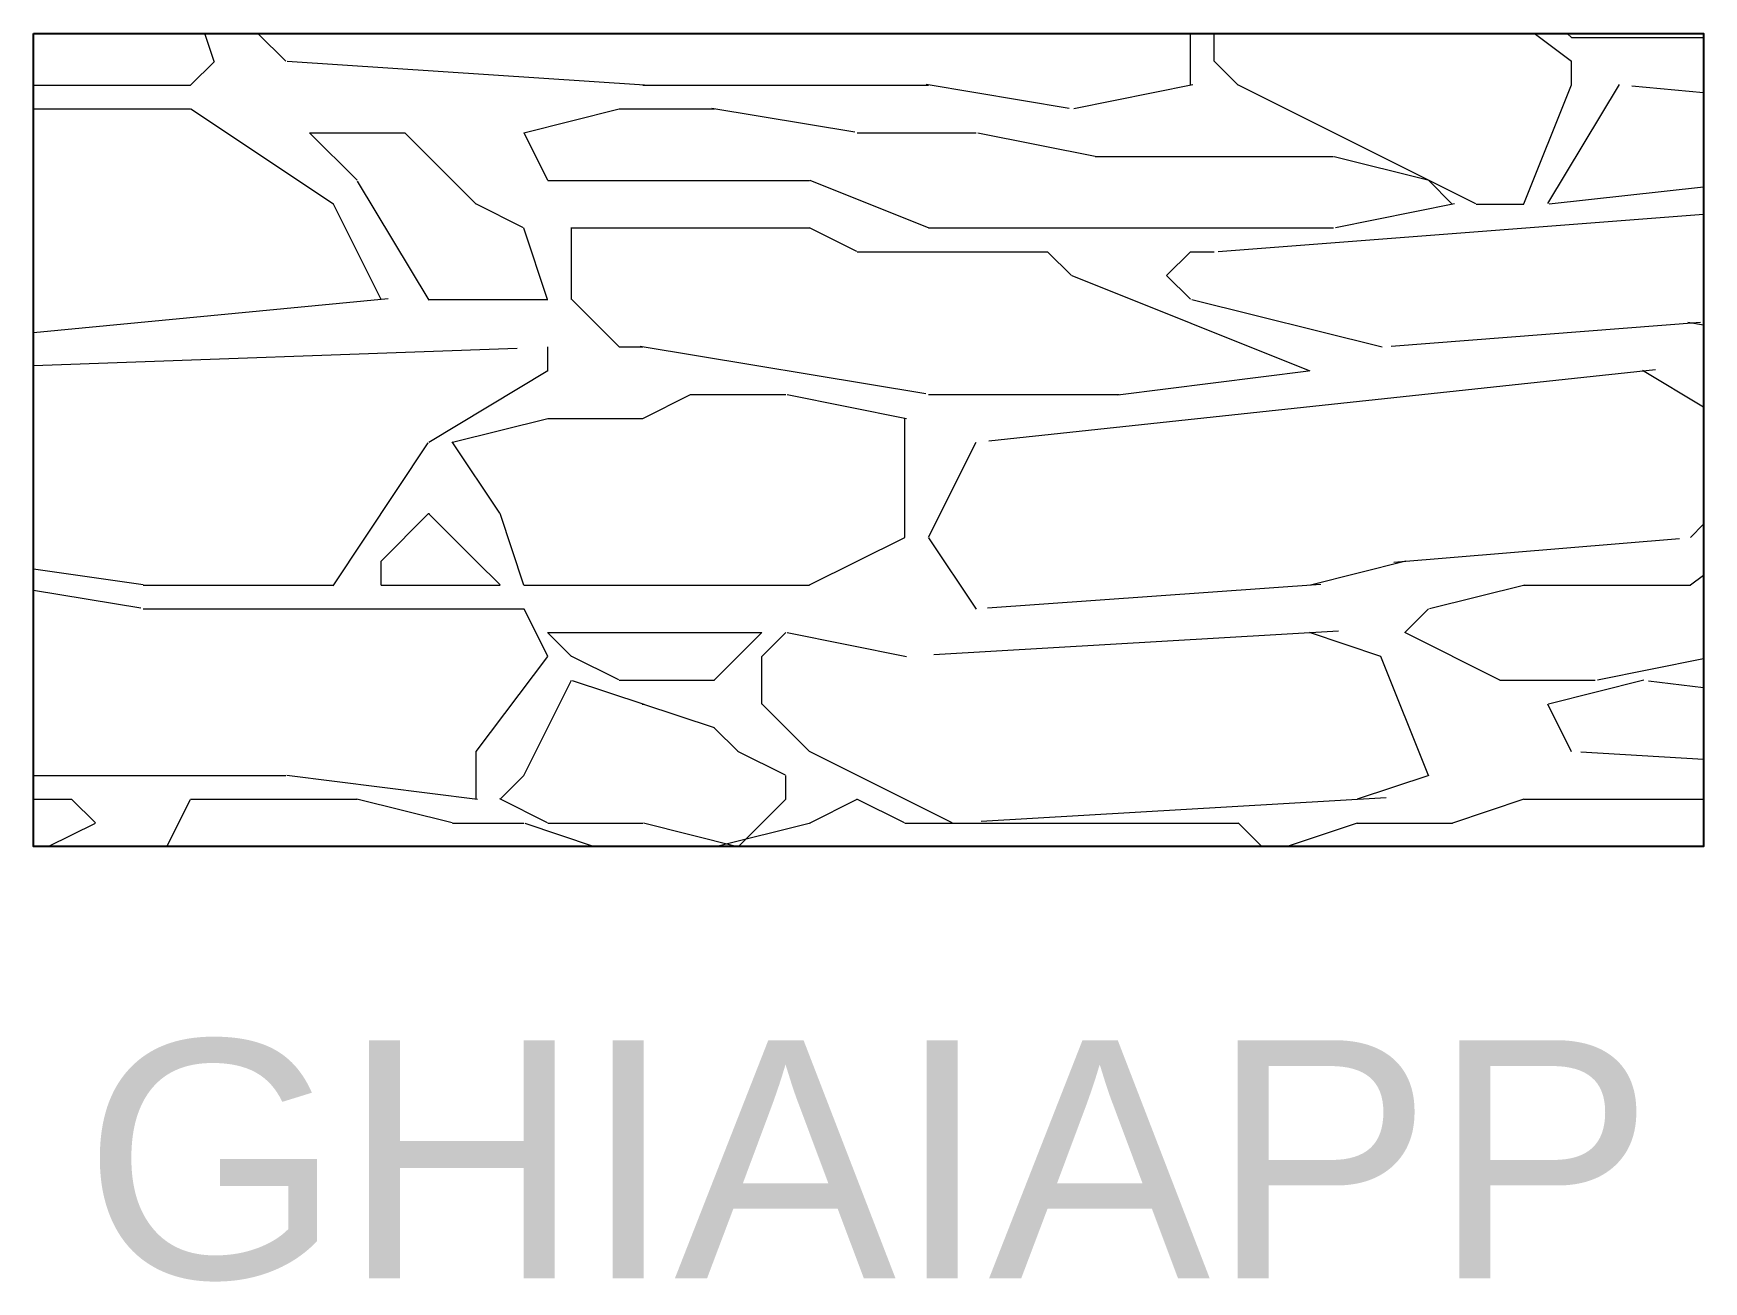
# Model space of a CAD drawing. Header units: millimetres. Extents: x 22.625 to 23.327, y 31.592 to 32.117.
import ezdxf
from ezdxf.enums import TextEntityAlignment as Align

# ---------------------------------------------------------------- set-up
doc = ezdxf.new("R2010")
doc.units = ezdxf.units.MM
doc.layers.add('tratteggi', color=7, linetype='Continuous', lineweight=9)
doc.styles.add('ARIAL', font='arial.ttf')

# ---------------------------------------------------------------- blocks, each defined once
blk = doc.blocks.new('dati teatteggi')
blk.add_lwpolyline([(0, 0.3416383109733943), (0.7015677334802604, 0.3416383109733943), (0.7015677334802604, 0), (0, 0), (0, 0.3416383109733943)])
at = {"style": 'ARIAL'}
blk.add_attdef('DATI', text='', height=0.1, dxfattribs=at).set_placement((0.3507838667401302, -0.1570768505427078), align=Align.CENTER)

msp = doc.modelspace()

# ---------------------------------------------------------------- hatches: boundary and pattern name
at = {"layer": 'tratteggi'}
h = msp.add_hatch(dxfattribs=at)
h.set_pattern_fill('PIETRA8', color=0, pattern_type=2)
h.set_pattern_definition([(0, (-50.9300125068703, -27.38639180296889), (1, 1), [0.01, -0.99]), (0, (-50.95001250687028, -27.30639180296885), (1, 1), [0.04, -0.96]), (165.9638, (-50.92001250687031, -27.26639180296888), (-3.000000643003695, 0.999997669304172), [0.04123105, -4.081874]), (0, (-50.94001250687029, -27.29639180296886), (1, 1), [0.02, -0.98]), (3.366461, (-50.99001250687024, -27.21639180296893), (15.99999800492768, 0.999999975021624), [0.1702939, -16.85908999999999]), (3.366461, (-51.01001250687045, -27.14639180296888), (15.99999800492768, 0.999999975021624), [0.1702939, -16.85908999999999]), (165.9638, (-50.89001250687033, -26.67639180296885), (-3.000000643003695, 0.999997669304172), [0.08246211, -4.040644]), (2.862405, (-51.00001250687046, -26.73639180296891), (18.99999795073556, 0.9999998254178968), [0.2002499, -19.82473]), (167.9052, (-50.83001250687039, -26.66639180296886), (-8.999998595328009, 2.000006762821928), [0.1431782, -14.17464]), (0, (-50.96001250687027, -26.58639180296893), (1, 1), [0.04, -0.96]), (0, (-51.02001250687044, -26.48639180296891), (1, 1), [0.22, -0.78]), (159.444, (-50.86001250687036, -26.42639180296885), (-5.000001809430151, 1.999996090054534), [0.08544004, -8.458563999999999]), (3.366461, (-50.9300125068703, -26.51639180296888), (15.99999800492768, 0.999999975021624), [0.1702939, -16.85908999999999]), (0, (-50.95001250687028, -26.53639180296886), (1, 1), [0.05, -0.95]), (165.9638, (-50.92001250687031, -26.54639180296886), (-3.000000643003695, 0.999997669304172), [0.04123105, -4.081874]), (0, (-50.95001250687028, -26.57639180296883), (1, 1), [0.06, -0.94]), (171.8699, (-50.91001250687032, -27.25639180296889), (-5.999999719892594, 0.999999751795343), [0.07071068, -7.000357000000001]), (0, (-50.96001250687027, -27.21639180296893), (1, 1), [0.08, -0.92]), (0, (-51.00001250687046, -27.03639180296886), (1, 1), [0.08, -0.92]), (158.1986, (-50.84001250687038, -27.02639180296887), (-2.00000012577928, 0.9999996118304015), [0.1077033, -5.277462]), (0, (-50.9300125068703, -26.93639180296884), (1, 1), [0.06, -0.94]), (0, (-51.00001250687046, -26.96639180296893), (1, 1), [0.11, -0.89]), (11.30993, (-50.94001250687029, -26.91639180296886), (4.000000209021258, 0.9999998246150335), [0.05099019, -5.048029]), (0, (-50.9300125068703, -26.84639180296892), (1, 1), [0.02, -0.98]), (135, (-50.91001250687032, -26.76639180296888), (0, 1.00000002660624), [0.02828427, -1.385929]), (4.763642, (-51.00001250687046, -26.81639180296884), (11.00000116996848, 1.000000157470278), [0.1204159, -11.92118]), (6.115504, (-50.98001250687025, -27.05639180296885), (9.000000480852059, 1.000000119240285), [0.2816026, -27.87865]), (4.085616999999999, (-50.98001250687025, -27.1263918029689), (12.99999984874708, 1.000000039404755), [0.1403567, -13.89531]), (161.565, (-50.95001250687028, -27.38639180296889), (-1.999998752509173, 1.000001704143844), [0.03162277, -3.130655]), (0, (-50.95001250687028, -27.38639180296889), (1, 1), [0.02, -0.98]), (0, (-51.04001250687043, -27.30639180296885), (1, 1), [0.09, -0.91]), (172.875, (-51.04001250687043, -27.30639180296885), (-7.00000041705562, 0.9999979842105918), [0.08062258, -7.981635000000001]), (0, (-51.00001250687046, -27.3763918029689), (1, 1), [0.02, -0.98]), (0, (-51.06001250687041, -27.3763918029689), (1, 1), [0.06, -0.94]), (0, (-51.06001250687041, -27.29639180296886), (1, 1), [0.03, -0.97]), (0, (-51.03001250687043, -27.29639180296886), (1, 1), [0.04, -0.96]), (45, (-50.99001250687024, -27.29639180296886), (0, 1.00000002660624), [0.01414214, -1.400071]), (56.30993, (-50.98001250687025, -27.28639180296886), (1.000000204104708, 2.000000136840383), [0.03605550999999999, -3.569496]), (0, (-50.99001250687024, -27.25639180296889), (1, 1), [0.03, -0.97]), (0, (-51.01001250687045, -27.25639180296889), (1, 1), [0.02, -0.98]), (0, (-51.06001250687041, -27.25639180296889), (1, 1), [0.05, -0.95]), (26.56505, (-50.98001250687025, -27.29639180296886), (1.000000209491727, 1.000000078961228), [0.02236068, -2.213707]), (90, (-50.96001250687027, -27.28639180296886), (-0.9999999999999999, 1), [0.02, -0.98]), (90, (-50.96001250687027, -27.26639180296888), (-0.9999999999999999, 1), [0.01, -0.99]), (0, (-50.96001250687027, -27.25639180296889), (1, 1), [0, -1]), (0, (-50.98001250687025, -27.29639180296886), (1, 1), [0.04, -0.96]), (153.435, (-50.99001250687024, -27.21639180296893), (-1.000001082156041, 0.999999206296039), [0.06708204000000001, -2.168986]), (135, (-51.05001250687042, -27.18639180296884), (0, 1.00000002660624), [0.01414214, -1.400071]), (168.6901, (-51.01001250687045, -27.14639180296888), (-4.000000732619394, 0.9999977302196847), [0.05099019, -5.048029]), (45, (-51.06001250687041, -26.70639180296882), (0, 1.00000002660624), [0.01414214, -1.400071]), (135, (-51.05001250687042, -26.69639180296883), (0, 1.00000002660624), [0.01414214, -1.400071]), (153.435, (-50.97001250687026, -26.65639180296887), (-1.000001082156041, 0.999999206296039), [0.02236068, -2.213707]), (53.13009999999999, (-51.02001250687044, -26.68639180296884), (2.000000123263317, 2.999999917824451), [0.05, -4.95]), (26.56505, (-51.04001250687043, -26.69639180296883), (1.000000209491727, 1.000000078961228), [0.02236068, -2.213707]), (71.56505, (-51.05001250687042, -26.72639180296892), (-1.107888975004911e-08, 1.000000012595865), [0.03162277, -3.130655]), (168.6901, (-51.00001250687046, -26.73639180296891), (-4.000000732619394, 0.9999977302196847), [0.05099019, -5.048029]), (90, (-50.99001250687024, -26.61639180296891), (-0.9999999999999999, 1), [0.02, -0.98]), (135, (-50.97001250687026, -26.63639180296889), (0, 1.00000002660624), [0.02828427, -1.385929]), (0, (-50.98001250687025, -26.58639180296893), (1, 1), [0.02, -0.98]), (45, (-50.99001250687024, -26.59639180296892), (0, 1.00000002660624), [0.01414214, -1.400071]), (0, (-51.06001250687041, -26.55639180296885), (1, 1), [0, -1]), (0, (-51.06001250687041, -26.55639180296885), (1, 1), [0.03, -0.97]), (135, (-51.01001250687045, -26.57639180296883), (0, 1.00000002660624), [0.02828427, -1.385929]), (116.565, (-51.00001250687046, -26.59639180296892), (8.932085214241603e-07, 1.000000010062001), [0.02236068, -2.213706999999999]), (104.0362, (-50.99001250687024, -26.63639180296889), (7.344048691126925e-07, 0.9999999937865353), [0.04123104999999999, -4.081873999999999]), (45, (-51.02001250687044, -26.66639180296886), (0, 1.00000002660624), [0.04242641, -1.371787]), (18.43495, (-51.05001250687042, -26.67639180296885), (1.999999625174524, 0.9999999588153001), [0.03162277, -3.130655]), (0, (-51.06001250687041, -26.67639180296885), (1, 1), [0.01, -0.99]), (0, (-50.99001250687024, -26.39639180296888), (1, 1), [0.05, -0.95]), (21.80141, (-51.04001250687043, -26.41639180296886), (1.999999951246392, 0.9999999608962582), [0.05385165, -5.331313]), (90, (-51.04001250687043, -26.43639180296884), (-0.9999999999999999, 1), [0.02, -0.98]), (108.435, (-51.03001250687043, -26.46639180296893), (-8.615857469695953e-07, 1.000000012595494), [0.03162277, -3.130655]), (90, (-51.03001250687043, -26.47639180296892), (-0.9999999999999999, 1), [0.01, -0.99]), (135, (-51.02001250687044, -26.48639180296891), (0, 1.00000002660624), [0.01414214, -1.400071]), (45, (-50.95001250687028, -26.53639180296886), (0, 1.00000002660624), [0.02828427, -1.385929]), (26.56505, (-51.01001250687045, -26.55639180296885), (1.000000209491727, 1.000000078961228), [0.04472136, -2.191347]), (0, (-50.97001250687026, -26.53639180296886), (1, 1), [0.01, -0.99]), (0, (-51.00001250687046, -26.57639180296883), (1, 1), [0.05, -0.95]), (116.565, (-51.00001250687046, -26.57639180296883), (8.932085214241603e-07, 1.000000010062001), [0.02236068, -2.213706999999999]), (0, (-51.04001250687043, -26.4963918029689), (1, 1), [0.01, -0.99]), (0, (-51.03001250687043, -26.4963918029689), (1, 1), [0.09, -0.91]), (0, (-50.94001250687029, -26.4963918029689), (1, 1), [0.01, -0.99]), (45, (-50.95001250687028, -26.51639180296888), (0, 1.00000002660624), [0.02828427, -1.385929]), (26.56505, (-50.97001250687026, -26.52639180296887), (1.000000209491727, 1.000000078961228), [0.02236068, -2.213707]), (14.03624, (-51.01001250687045, -26.53639180296886), (2.999999944872891, 0.9999997636994791), [0.04123105, -4.081874]), (14.03624, (-51.05001250687042, -26.54639180296886), (2.999999944872891, 0.9999997636994791), [0.04123105, -4.081874]), (0, (-51.06001250687041, -26.54639180296886), (1, 1), [0.01, -0.99]), (170.5377, (-51.06001250687041, -27.3763918029689), (-5.000000773695307, 0.9999981392024365), [0.06082762000000001, -6.021935000000002]), (63.43495000000001, (-51.08001250687039, -26.59639180296892), (-2.054388675842844e-08, 1.0000000100624), [0.04472136, -2.191347]), (26.56505, (-51.12001250687035, -26.61639180296891), (1.000000209491727, 1.000000078961228), [0.04472136, -2.191347]), (165.9638, (-51.06001250687041, -26.67639180296885), (-3.000000643003695, 0.999997669304172), [0.04123105, -4.081874]), (0, (-51.12001250687035, -26.66639180296886), (1, 1), [0.02, -0.98]), (45, (-51.05001250687042, -26.50639180296889), (0, 1.00000002660624), [0.01414214, -1.400071]), (45, (-51.06001250687041, -26.51639180296888), (0, 1.00000002660624), [0.01414214, -1.400071]), (0, (-51.11001250687036, -26.51639180296888), (1, 1), [0.05, -0.95]), (90, (-51.11001250687036, -26.54639180296886), (-0.9999999999999999, 1), [0.03, -0.97]), (153.435, (-51.09001250687038, -26.55639180296885), (-1.000001082156041, 0.999999206296039), [0.02236068, -2.213707]), (18.43495, (-51.09001250687038, -26.55639180296885), (1.999999625174524, 0.9999999588153001), [0.03162277, -3.130655]), (161.565, (-51.06001250687041, -26.68639180296884), (-1.999998752509173, 1.000001704143844), [0.03162277, -3.130655]), (0, (-51.12001250687035, -26.67639180296885), (1, 1), [0.03, -0.97]), (63.43495000000001, (-51.0700125068704, -26.72639180296892), (-2.054388675842844e-08, 1.0000000100624), [0.02236068, -2.213707]), (0, (-51.08001250687039, -26.72639180296892), (1, 1), [0.01, -0.99]), (0, (-51.09001250687038, -26.72639180296892), (1, 1), [0.01, -0.99]), (0, (-51.12001250687035, -26.72639180296892), (1, 1), [0.03, -0.97]), (45, (-51.0700125068704, -27.14639180296888), (0, 1.00000002660624), [0.01414214, -1.400071]), (90, (-51.0700125068704, -27.16639180296886), (-0.9999999999999999, 1), [0.02, -0.98]), (135, (-51.06001250687041, -27.17639180296885), (0, 1.00000002660624), [0.01414214, -1.400071]), (18.43495, (-51.09001250687038, -27.26639180296888), (1.999999625174524, 0.9999999588153001), [0.03162277, -3.130655]), (90, (-51.09001250687038, -27.28639180296886), (-0.9999999999999999, 1), [0.02, -0.98]), (161.565, (-51.06001250687041, -27.29639180296886), (-1.999998752509173, 1.000001704143844), [0.03162277, -3.130655]), (18.43495, (-51.12001250687035, -26.59639180296892), (1.999999625174524, 0.9999999588153001), [0.03162277, -3.130655]), (45, (-51.09001250687038, -26.58639180296893), (0, 1.00000002660624), [0.01414214, -1.400071]), (90, (-51.08001250687039, -26.57639180296883), (-0.9999999999999999, 1), [0.01, -0.99]), (153.435, (-51.08001250687039, -26.56639180296884), (-1.000001082156041, 0.999999206296039), [0.02236068, -2.213707]), (0, (-51.12001250687035, -26.55639180296885), (1, 1), [0.02, -0.98]), (0, (-51.12001250687035, -27.15639180296887), (1, 1), [0.03, -0.97]), (45, (-51.09001250687038, -27.15639180296887), (0, 1.00000002660624), [0.02828427, -1.385929]), (0, (-51.12001250687035, -27.13639180296889), (1, 1), [0.05, -0.95]), (165.9638, (-51.08001250687039, -27.22639180296892), (-3.000000643003695, 0.999997669304172), [0.04123105, -4.081874]), (45, (-51.08001250687039, -27.22639180296892), (0, 1.00000002660624), [0.02828427, -1.385929]), (90, (-51.06001250687041, -27.20639180296882), (-0.9999999999999999, 1), [0.01, -0.99]), (153.435, (-51.06001250687041, -27.19639180296883), (-1.000001082156041, 0.999999206296039), [0.02236068, -2.213707]), (135, (-51.08001250687039, -27.18639180296884), (0, 1.00000002660624), [0.01414214, -1.400071]), (161.565, (-51.09001250687038, -27.17639180296885), (-1.999998752509173, 1.000001704143844), [0.03162277, -3.130655]), (135, (-51.11001250687036, -27.2463918029689), (0, 1.00000002660624), [0.01414214, -1.400071]), (0, (-51.11001250687036, -27.2463918029689), (1, 1), [0.02, -0.98]), (26.56505, (-51.09001250687038, -27.2463918029689), (1.000000209491727, 1.000000078961228), [0.02236068, -2.213707]), (0, (-51.0700125068704, -27.23639180296891), (1, 1), [0.02, -0.98]), (0, (-51.05001250687042, -27.23639180296891), (1, 1), [0.05, -0.95]), (153.435, (-50.98001250687025, -27.2463918029689), (-1.000001082156041, 0.999999206296039), [0.02236068, -2.213707]), (0, (-51.01001250687045, -27.21639180296893), (1, 1), [0.05, -0.95]), (153.435, (-51.01001250687045, -27.21639180296893), (-1.000001082156041, 0.999999206296039), [0.02236068, -2.213707]), (26.56505, (-51.05001250687042, -27.21639180296893), (1.000000209491727, 1.000000078961228), [0.02236068, -2.213707]), (14.03624, (-51.09001250687038, -27.22639180296892), (2.999999944872891, 0.9999997636994791), [0.04123105, -4.081874]), (0, (-51.11001250687036, -27.22639180296892), (1, 1), [0.02, -0.98]), (45, (-51.12001250687035, -27.23639180296891), (0, 1.00000002660624), [0.01414214, -1.400071]), (0, (-51.12001250687035, -27.28639180296886), (1, 1), [0.02, -0.98]), (90, (-51.10001250687037, -27.28639180296886), (-0.9999999999999999, 1), [0.01, -0.99]), (90, (-51.10001250687037, -27.27639180296887), (-0.9999999999999999, 1), [0.01, -0.99]), (135, (-51.10001250687037, -27.26639180296888), (0, 1.00000002660624), [0.01414214, -1.400071]), (135, (-51.11001250687036, -27.25639180296889), (0, 1.00000002660624), [0.01414214, -1.400071]), (14.03624, (-51.0700125068704, -27.39639180296888), (2.999999944872891, 0.9999997636994791), [0.04123105, -4.081874]), (90, (-51.03001250687043, -27.39639180296888), (-0.9999999999999999, 1), [0.01, -0.99]), (0, (-51.03001250687043, -27.39639180296888), (1, 1), [0, -1]), (170.5377, (-51.00001250687046, -27.03639180296886), (-5.000000773695307, 0.9999981392024365), [0.1216552, -5.961107000000001]), (135, (-50.94001250687029, -26.98639180296891), (0, 1.00000002660624), [0.01414214, -1.400071]), (0, (-51.03001250687043, -26.97639180296892), (1, 1), [0.08, -0.92]), (153.435, (-51.03001250687043, -26.97639180296892), (-1.000001082156041, 0.999999206296039), [0.02236068, -2.213707]), (0, (-51.08001250687039, -26.96639180296893), (1, 1), [0.03, -0.97]), (0, (-51.12001250687035, -26.96639180296893), (1, 1), [0.04, -0.96]), (0, (-51.12001250687035, -26.91639180296886), (1, 1), [0, -1]), (0, (-51.12001250687035, -26.91639180296886), (1, 1), [0.03, -0.97]), (170.5377, (-51.03001250687043, -26.92639180296885), (-5.000000773695307, 0.9999981392024365), [0.06082762000000001, -6.021935000000002]), (0, (-51.03001250687043, -26.92639180296885), (1, 1), [0.03, -0.97]), (0, (-51.00001250687046, -26.92639180296885), (1, 1), [0.02, -0.98]), (168.6901, (-50.9300125068703, -26.93639180296884), (-4.000000732619394, 0.9999977302196847), [0.05099019, -5.048029]), (158.1986, (-51.00001250687046, -26.96639180296893), (-2.00000012577928, 0.9999996118304015), [0.05385165, -5.331313]), (0, (-51.12001250687035, -26.94639180296883), (1, 1), [0.07, -0.93]), (0, (-51.12001250687035, -26.94639180296883), (1, 1), [0, -1]), (0, (-51.12001250687035, -27.11639180296891), (1, 1), [0.07, -0.93]), (26.56505, (-51.05001250687042, -27.11639180296891), (1.000000209491727, 1.000000078961228), [0.04472136, -2.191347]), (90, (-51.01001250687045, -27.09639180296892), (-0.9999999999999999, 1), [0.03, -0.97]), (90, (-51.01001250687045, -27.06639180296884), (-0.9999999999999999, 1), [0.02, -0.98]), (168.6901, (-51.01001250687045, -27.04639180296886), (-4.000000732619394, 0.9999977302196847), [0.05099019, -5.048029]), (0, (-51.10001250687037, -27.03639180296886), (1, 1), [0.04, -0.96]), (26.56505, (-51.12001250687035, -27.04639180296886), (1.000000209491727, 1.000000078961228), [0.02236068, -2.213707]), (170.5377, (-50.94001250687029, -26.91639180296886), (-5.000000773695307, 0.9999981392024365), [0.06082762000000001, -6.021935000000002]), (0, (-51.08001250687039, -26.90639180296887), (1, 1), [0.08, -0.92]), (0, (-51.12001250687035, -26.90639180296887), (1, 1), [0.04, -0.96]), (165.9638, (-51.08001250687039, -26.84639180296892), (-3.000000643003695, 0.999997669304172), [0.04123105, -4.081874]), (26.56505, (-51.08001250687039, -26.84639180296892), (1.000000209491727, 1.000000078961228), [0.04472136, -2.191347]), (165.9638, (-51.00001250687046, -26.83639180296893), (-3.000000643003695, 0.999997669304172), [0.04123105, -4.081874]), (171.8699, (-50.9300125068703, -26.84639180296892), (-5.999999719892594, 0.999999751795343), [0.07071068, -7.000357000000001]), (171.8699, (-51.05001250687042, -26.7463918029689), (-5.999999719892594, 0.999999751795343), [0.07071068, -7.000357000000001]), (170.5377, (-50.99001250687024, -26.75639180296889), (-5.000000773695307, 0.9999981392024365), [0.06082762000000001, -6.021935000000002]), (9.462322, (-50.99001250687024, -26.75639180296889), (5.000000389723218, 1.000000059064836), [0.06082762000000001, -6.021935000000002]), (158.1986, (-51.00001250687046, -26.81639180296884), (-2.00000012577928, 0.9999996118304015), [0.05385165, -5.331313]), (171.8699, (-51.05001250687042, -26.79639180296886), (-5.999999719892594, 0.999999751795343), [0.07071068, -7.000357000000001]), (123.6901, (-50.98001250687025, -27.1263918029689), (-1.000001251302194, 1.999999613241227), [0.03605551, -3.569496]), (63.43495000000001, (-51.00001250687046, -27.09639180296892), (-2.054388675842844e-08, 1.0000000100624), [0.04472136, -2.191347]), (0, (-51.12001250687035, -26.50639180296889), (1, 1), [0.04, -0.96]), (26.56505, (-51.08001250687039, -26.50639180296889), (1.000000209491727, 1.000000078961228), [0.04472136, -2.191347]), (135, (-51.04001250687043, -26.48639180296891), (0, 1.00000002660624), [0.01414214, -1.400071]), (171.8699, (-51.05001250687042, -26.47639180296892), (-5.999999719892594, 0.999999751795343), [0.07071068, -7.000357000000001]), (161.565, (-51.09001250687038, -26.45639180296882), (-1.999998752509173, 1.000001704143844), [0.03162277, -3.130655]), (18.43495, (-51.09001250687038, -26.45639180296882), (1.999999625174524, 0.9999999588153001), [0.03162277, -3.130655]), (90, (-51.06001250687041, -26.44639180296883), (-0.9999999999999999, 1), [0.01, -0.99]), (71.56505, (-51.06001250687041, -26.43639180296884), (-1.107888975004911e-08, 1.000000012595865), [0.03162277, -3.130655]), (0, (-51.05001250687042, -26.40639180296887), (1, 1), [0.02, -0.98]), (90, (-51.03001250687043, -26.40639180296887), (-0.9999999999999999, 1), [0.01, -0.99]), (0, (-51.12001250687035, -27.39639180296888), (1, 1), [0.05, -0.95]), (90, (-50.51001250687045, -27.33639180296893), (-0.9999999999999999, 1), [0.01, -0.99]), (135, (-50.50001250687046, -27.34639180296892), (0, 1.00000002660624), [0.01414214, -1.400071]), (5.710593, (-50.50001250687046, -27.34639180296892), (8.999999573530033, 0.9999999364985129), [0.1004988, -9.949376999999997]), (0, (-50.40001250687033, -27.33639180296893), (1, 1), [0.04, -0.96]), (135, (-50.35001250687037, -27.34639180296892), (0, 1.00000002660624), [0.01414214, -1.400071]), (174.2894, (-50.25001250687046, -27.35639180296891), (-8.99999945135693, 1.000001036055884), [0.1004988, -9.949377]), (26.56505, (-50.25001250687046, -27.35639180296891), (1.000000209491727, 1.000000078961228), [0.02236068, -2.213707]), (8.130102000000003, (-50.23001250687025, -27.34639180296892), (5.999999684986014, 0.9999999612348431), [0.07071067999999998, -7.000357]), (0, (-50.16001250687032, -27.33639180296893), (1, 1), [0, -1]), (116.565, (-50.16001250687032, -27.33639180296893), (8.932085214241603e-07, 1.000000010062001), [0.06708203999999998, -2.168985999999999]), (0, (-50.25001250687046, -27.27639180296887), (1, 1), [0.06, -0.94]), (0, (-50.39001250687033, -27.27639180296887), (1, 1), [0.14, -0.86]), (15.9454, (-50.46001250687027, -27.29639180296886), (2.999999946610956, 1.000000257307779), [0.07280110000000001, -7.207309]), (0, (-50.51001250687045, -27.29639180296886), (1, 1), [0.05, -0.95]), (90, (-50.51001250687045, -27.30639180296885), (-0.9999999999999999, 1), [0.01, -0.99]), (90, (-50.51001250687045, -27.32639180296883), (-0.9999999999999999, 1), [0.02, -0.98]), (116.565, (-50.90001250687033, -27.38639180296889), (8.932085214241603e-07, 1.000000010062001), [0.02236068, -2.213706999999999]), (135, (-50.89001250687033, -27.39639180296888), (0, 1.00000002660624), [0.01414214, -1.400071]), (90, (-50.5700125068704, -27.39639180296888), (-0.9999999999999999, 1), [0.01, -0.99]), (146.3099, (-50.5700125068704, -27.38639180296889), (-0.9999990240013361, 1.000000296233148), [0.03605551, -3.569496]), (0, (-50.63001250687034, -27.36639180296891), (1, 1), [0.03, -0.97]), (0, (-50.70001250687028, -27.36639180296891), (1, 1), [0.07, -0.93]), (0, (-50.77001250687044, -27.36639180296891), (1, 1), [0.07, -0.93]), (0, (-50.83001250687039, -27.36639180296891), (1, 1), [0.06, -0.94]), (0, (-50.89001250687033, -27.36639180296891), (1, 1), [0.06, -0.94]), (0, (-50.91001250687032, -27.36639180296891), (1, 1), [0.02, -0.98]), (90, (-50.92001250687031, -27.38639180296889), (-0.9999999999999999, 1), [0.03, -0.97]), (0, (-50.92001250687031, -27.35639180296891), (1, 1), [0.01, -0.99]), (90, (-50.91001250687032, -27.35639180296891), (-0.9999999999999999, 1), [0.01, -0.99]), (90, (-50.91001250687032, -27.34639180296892), (-0.9999999999999999, 1), [0.02, -0.98]), (90, (-50.91001250687032, -27.32639180296883), (-0.9999999999999999, 1), [0.02, -0.98]), (0, (-50.92001250687031, -27.26639180296888), (1, 1), [0.05, -0.95]), (0, (-50.87001250687035, -27.26639180296888), (1, 1), [0.03, -0.97]), (108.435, (-50.83001250687039, -27.29639180296886), (-8.615857469695953e-07, 1.000000012595494), [0.03162277, -3.130655]), (0, (-50.86001250687036, -27.29639180296886), (1, 1), [0.03, -0.97]), (0, (-50.92001250687031, -27.29639180296886), (1, 1), [0.06, -0.94]), (108.435, (-50.90001250687033, -27.35639180296891), (-8.615857469695953e-07, 1.000000012595494), [0.03162277, -3.130655]), (26.56505, (-50.91001250687032, -27.32639180296883), (1.000000209491727, 1.000000078961228), [0.02236068, -2.213707]), (170.5377, (-50.83001250687039, -27.32639180296883), (-5.000000773695307, 0.9999981392024365), [0.06082762000000001, -6.021935000000002]), (168.6901, (-50.78001250687043, -27.33639180296893), (-4.000000732619394, 0.9999977302196847), [0.05099019, -5.048029]), (0, (-50.78001250687043, -27.33639180296893), (1, 1), [0.03, -0.97]), (0, (-50.75001250687046, -27.33639180296893), (1, 1), [0.04, -0.96]), (161.565, (-50.6800125068703, -27.34639180296892), (-1.999998752509173, 1.000001704143844), [0.03162277, -3.130655]), (135, (-50.67001250687031, -27.35639180296891), (0, 1.00000002660624), [0.01414214, -1.400071]), (90, (-50.67001250687031, -27.36639180296891), (-0.9999999999999999, 1), [0.01, -0.99]), (0, (-50.77001250687044, -27.36639180296891), (1, 1), [0.1, -0.9]), (161.565, (-50.77001250687044, -27.36639180296891), (-1.999998752509173, 1.000001704143844), [0.03162277, -3.130655]), (0, (-50.86001250687036, -27.35639180296891), (1, 1), [0.06, -0.94]), (0, (-50.90001250687033, -27.35639180296891), (1, 1), [0.04, -0.96]), (0, (-50.91001250687032, -27.31639180296884), (1, 1), [0.02, -0.98]), (0, (-50.89001250687033, -27.31639180296884), (1, 1), [0.07, -0.93]), (45, (-50.8200125068704, -27.31639180296884), (0, 1.00000002660624), [0.01414214, -1.400071]), (153.435, (-50.81001250687041, -27.30639180296885), (-1.000001082156041, 0.999999206296039), [0.02236068, -2.213707]), (26.56505, (-50.85001250687037, -27.30639180296885), (1.000000209491727, 1.000000078961228), [0.02236068, -2.213707]), (0, (-50.89001250687033, -27.30639180296885), (1, 1), [0.04, -0.96]), (0, (-50.91001250687032, -27.30639180296885), (1, 1), [0.02, -0.98]), (90, (-50.91001250687032, -27.31639180296884), (-0.9999999999999999, 1), [0.01, -0.99]), (90, (-50.86001250687036, -27.2463918029689), (-0.9999999999999999, 1), [0.01, -0.99]), (90, (-50.86001250687036, -27.25639180296889), (-0.9999999999999999, 1), [0.01, -0.99]), (0, (-50.86001250687036, -27.25639180296889), (1, 1), [0.02, -0.98]), (0, (-50.83001250687039, -27.27639180296887), (1, 1), [0.03, -0.97]), (90, (-50.83001250687039, -27.28639180296886), (-0.9999999999999999, 1), [0.01, -0.99]), (161.565, (-50.80001250687042, -27.29639180296886), (-1.999998752509173, 1.000001704143844), [0.03162277, -3.130655]), (0, (-50.80001250687042, -27.29639180296886), (1, 1), [0.1, -0.9]), (161.565, (-50.67001250687031, -27.30639180296885), (-1.999998752509173, 1.000001704143844), [0.03162277, -3.130655]), (135, (-50.66001250687032, -27.31639180296884), (0, 1.00000002660624), [0.01414214, -1.400071]), (165.9638, (-50.54001250687043, -27.34639180296892), (-3.000000643003695, 0.999997669304172), [0.1236932, -3.999413]), (78.69006999999999, (-50.54001250687043, -27.34639180296892), (-3.956571958951827e-09, 1.00000001694585), [0.05099019, -5.048029]), (135, (-50.53001250687043, -27.29639180296886), (0, 1.00000002660624), [0.01414214, -1.400071]), (135, (-50.54001250687043, -27.26639180296888), (0, 1.00000002660624), [0.01414214, -1.400071]), (63.43495000000001, (-50.55001250687042, -27.25639180296889), (-2.054388675842844e-08, 1.0000000100624), [0.02236068, -2.213707]), (45, (-50.81001250687041, -27.31639180296884), (0, 1.00000002660624), [0.01414214, -1.400071]), (0, (-50.80001250687042, -27.30639180296885), (1, 1), [0.07, -0.93]), (0, (-50.73001250687025, -27.30639180296885), (1, 1), [0.04, -0.96]), (161.565, (-50.66001250687032, -27.31639180296884), (-1.999998752509173, 1.000001704143844), [0.03162277, -3.130655]), (90, (-50.66001250687032, -27.34639180296892), (-0.9999999999999999, 1), [0.03, -0.97]), (153.435, (-50.66001250687032, -27.34639180296892), (-1.000001082156041, 0.999999206296039), [0.02236068, -2.213707]), (0, (-50.72001250687026, -27.33639180296893), (1, 1), [0.04, -0.96]), (167.4712, (-50.72001250687026, -27.33639180296893), (-4.000000435088587, 0.9999994989714507), [0.09219544, -9.127349]), (75.96375, (-50.66001250687032, -27.36639180296891), (1.382597517307627e-07, 0.9999999937867954), [0.04123104999999999, -4.081873999999999]), (165.9638, (-50.61001250687036, -27.33639180296893), (-3.000000643003695, 0.999997669304172), [0.04123105, -4.081874]), (161.565, (-50.58001250687039, -27.34639180296892), (-1.999998752509173, 1.000001704143844), [0.03162277, -3.130655]), (0, (-50.58001250687039, -27.34639180296892), (1, 1), [0.03, -0.97]), (18.43495, (-50.58001250687039, -27.35639180296891), (1.999999625174524, 0.9999999588153001), [0.03162277, -3.130655]), (18.43495, (-50.61001250687036, -27.36639180296891), (1.999999625174524, 0.9999999588153001), [0.03162277, -3.130655]), (0, (-50.66001250687032, -27.36639180296891), (1, 1), [0.05, -0.95]), (90, (-50.5700125068704, -27.39639180296888), (-0.9999999999999999, 1), [0.01, -0.99]), (0, (-50.5700125068704, -27.38639180296889), (1, 1), [0.03, -0.97]), (90, (-50.54001250687043, -27.39639180296888), (-0.9999999999999999, 1), [0.01, -0.99]), (153.435, (-50.5700125068704, -27.3763918029689), (-1.000001082156041, 0.999999206296039), [0.02236068, -2.213707]), (161.565, (-50.54001250687043, -27.38639180296889), (-1.999998752509173, 1.000001704143844), [0.03162277, -3.130655]), (0, (-50.54001250687043, -27.38639180296889), (1, 1), [0.01, -0.99]), (90, (-50.53001250687043, -27.39639180296888), (-0.9999999999999999, 1), [0.01, -0.99]), (90, (-50.36001250687036, -27.39639180296888), (-0.9999999999999999, 1), [0.01, -0.99]), (104.0362, (-50.36001250687036, -27.38639180296889), (7.344048691126925e-07, 0.9999999937865353), [0.04123104999999999, -4.081873999999999]), (0, (-50.50001250687046, -27.34639180296892), (1, 1), [0.13, -0.87]), (153.435, (-50.50001250687046, -27.34639180296892), (-1.000001082156041, 0.999999206296039), [0.02236068, -2.213707]), (0, (-50.53001250687043, -27.33639180296893), (1, 1), [0.01, -0.99]), (90, (-50.53001250687043, -27.35639180296891), (-0.9999999999999999, 1), [0.02, -0.98]), (0, (-50.56001250687041, -27.35639180296891), (1, 1), [0.03, -0.97]), (18.43495, (-50.59001250687038, -27.36639180296891), (1.999999625174524, 0.9999999588153001), [0.03162277, -3.130655]), (90, (-50.53001250687043, -27.32639180296883), (-0.9999999999999999, 1), [0.01, -0.99]), (135, (-50.52001250687044, -27.33639180296893), (0, 1.00000002660624), [0.01414214, -1.400071]), (90, (-50.52001250687044, -27.33639180296893), (-0.9999999999999999, 1), [0.01, -0.99]), (135, (-50.52001250687044, -27.32639180296883), (0, 1.00000002660624), [0.01414214, -1.400071]), (90, (-50.53001250687043, -27.25639180296889), (-0.9999999999999999, 1), [0.02, -0.98]), (116.565, (-50.52001250687044, -27.27639180296887), (8.932085214241603e-07, 1.000000010062001), [0.02236068, -2.213706999999999]), (9.462322, (-50.52001250687044, -27.27639180296887), (5.000000389723218, 1.000000059064836), [0.06082762000000001, -6.021935000000002]), (63.43495000000001, (-50.46001250687027, -27.26639180296888), (-2.054388675842844e-08, 1.0000000100624), [0.02236068, -2.213707]), (0, (-50.45001250687028, -27.2463918029689), (1, 1), [0.05, -0.95]), (0, (-50.40001250687033, -27.2463918029689), (1, 1), [0.01, -0.99]), (26.56505, (-50.39001250687033, -27.2463918029689), (1.000000209491727, 1.000000078961228), [0.02236068, -2.213707]), (168.6901, (-50.12001250687035, -27.29639180296886), (-4.000000732619394, 0.9999977302196847), [0.05099019, -5.048029]), (126.8699, (-50.14001250687033, -27.32639180296883), (-2.000000123263317, 2.999999917824452), [0.05, -4.95]), (90, (-50.14001250687033, -27.36639180296891), (-0.9999999999999999, 1), [0.04, -0.96]), (0, (-50.14001250687033, -27.36639180296891), (1, 1), [0.02, -0.98]), (33.69007, (-50.39001250687033, -26.50639180296889), (0.99999954760013, 0.9999997726347466), [0.03605550999999999, -3.569496]), (126.8699, (-50.36001250687036, -26.54639180296886), (-2.000000123263317, 2.999999917824452), [0.05, -4.95]), (18.43495, (-50.36001250687036, -26.54639180296886), (1.999999625174524, 0.9999999588153001), [0.09486833, -3.067409]), (0, (-50.27001250687044, -26.51639180296888), (1, 1), [0.08, -0.92]), (8.130102000000003, (-50.19001250687029, -26.51639180296888), (5.999999684986014, 0.9999999612348431), [0.07071067999999998, -7.000357]), (56.30993, (-50.45001250687028, -27.19639180296883), (1.000000204104708, 2.000000136840383), [0.03605550999999999, -3.569496]), (135, (-50.4300125068703, -27.16639180296886), (0, 1.00000002660624), [0.01414214, -1.400071]), (63.43495000000001, (-50.44001250687029, -27.15639180296887), (-2.054388675842844e-08, 1.0000000100624), [0.02236068, -2.213707]), (26.56505, (-50.4300125068703, -27.13639180296889), (1.000000209491727, 1.000000078961228), [0.04472136, -2.191347]), (170.5377, (-50.33001250687039, -27.1263918029689), (-5.000000773695307, 0.9999981392024365), [0.06082762000000001, -6.021935000000002]), (0, (-50.33001250687039, -27.1263918029689), (1, 1), [0.08, -0.92]), (0, (-50.25001250687046, -27.1263918029689), (1, 1), [0.08, -0.92]), (116.565, (-50.16001250687032, -27.14639180296888), (8.932085214241603e-07, 1.000000010062001), [0.02236068, -2.213706999999999]), (53.13009999999999, (-50.19001250687029, -27.18639180296884), (2.000000123263317, 2.999999917824451), [0.05, -4.95]), (90, (-50.19001250687029, -27.20639180296882), (-0.9999999999999999, 1), [0.02, -0.98]), (172.875, (-50.19001250687029, -27.20639180296882), (-7.00000041705562, 0.9999979842105918), [0.08062258, -7.981635000000001]), (0, (-50.31001250687041, -27.19639180296883), (1, 1), [0.04, -0.96]), (0, (-50.40001250687033, -27.19639180296883), (1, 1), [0.09, -0.91]), (0, (-50.4300125068703, -27.19639180296883), (1, 1), [0.03, -0.97]), (0, (-50.45001250687028, -27.19639180296883), (1, 1), [0.02, -0.98]), (0, (-50.45001250687028, -27.19639180296883), (1, 1), [0, -1]), (123.6901, (-50.26001250687045, -26.66639180296886), (-1.000001251302194, 1.999999613241227), [0.03605551, -3.569496]), (99.46231999999998, (-50.25001250687046, -26.72639180296892), (5.497721497493835e-08, 0.9999999785791033), [0.06082762000000001, -6.021935000000002]), (33.69007, (-50.25001250687046, -26.72639180296892), (0.99999954760013, 0.9999997726347466), [0.03605550999999999, -3.569496]), (90, (-50.22001250687026, -26.70639180296882), (-0.9999999999999999, 1), [0.02, -0.98]), (26.56505, (-50.22001250687026, -26.68639180296884), (1.000000209491727, 1.000000078961228), [0.04472136, -2.191347]), (63.43495000000001, (-50.1800125068703, -26.66639180296886), (-2.054388675842844e-08, 1.0000000100624), [0.04472136, -2.191347]), (104.0362, (-50.16001250687032, -26.6263918029689), (7.344048691126925e-07, 0.9999999937865353), [0.04123104999999999, -4.081873999999999]), (0, (-50.20001250687028, -26.58639180296893), (1, 1), [0.03, -0.97]), (56.30993, (-50.22001250687026, -26.61639180296891), (1.000000204104708, 2.000000136840383), [0.03605550999999999, -3.569496]), (18.43495, (-50.25001250687046, -26.6263918029689), (1.999999625174524, 0.9999999588153001), [0.03162277, -3.130655]), (18.43495, (-50.28001250687043, -26.63639180296889), (1.999999625174524, 0.9999999588153001), [0.03162277, -3.130655]), (116.565, (-50.51001250687045, -26.59639180296892), (8.932085214241603e-07, 1.000000010062001), [0.02236068, -2.213706999999999]), (165.9638, (-50.47001250687026, -26.60639180296891), (-3.000000643003695, 0.999997669304172), [0.04123105, -4.081874]), (0, (-50.47001250687026, -26.60639180296891), (1, 1), [0.05, -0.95]), (172.875, (-50.26001250687045, -26.6263918029689), (-7.00000041705562, 0.9999979842105918), [0.1612452, -7.901012]), (26.56505, (-50.26001250687045, -26.6263918029689), (1.000000209491727, 1.000000078961228), [0.04472136, -2.191347]), (68.19859, (-50.22001250687026, -26.60639180296891), (1.000000155556451, 3.00000020989502), [0.05385164999999999, -5.331312999999999]), (143.1301, (-50.20001250687028, -26.55639180296885), (-0.9999999589122259, 1.000000041087772), [0.05, -4.95]), (7.125016, (-50.3200125068704, -26.53639180296886), (7.000000137803229, 0.9999999389794321), [0.08062258, -7.981635000000001]), (45, (-50.36001250687036, -26.57639180296883), (0, 1.00000002660624), [0.05656854, -1.357645]), (0, (-50.42001250687031, -26.57639180296883), (1, 1), [0.06, -0.94]), (0, (-50.52001250687044, -26.57639180296883), (1, 1), [0.1, -0.9]), (90, (-50.53001250687043, -27.23639180296891), (-0.9999999999999999, 1), [0.03, -0.97]), (0, (-50.53001250687043, -27.20639180296882), (1, 1), [0.02, -0.98]), (0, (-50.51001250687045, -27.20639180296882), (1, 1), [0.04, -0.96]), (0, (-50.47001250687026, -27.20639180296882), (1, 1), [0.07, -0.93]), (0, (-50.40001250687033, -27.20639180296882), (1, 1), [0.04, -0.96]), (135, (-50.35001250687037, -27.21639180296893), (0, 1.00000002660624), [0.01414214, -1.400071]), (26.56505, (-50.37001250687035, -27.22639180296892), (1.000000209491727, 1.000000078961228), [0.02236068, -2.213707]), (90, (-50.37001250687035, -27.23639180296891), (-0.9999999999999999, 1), [0.01, -0.99]), (45, (-50.86001250687036, -27.23639180296891), (0, 1.00000002660624), [0.01414214, -1.400071]), (18.43495, (-50.85001250687037, -27.22639180296892), (1.999999625174524, 0.9999999588153001), [0.03162277, -3.130655]), (0, (-50.8200125068704, -27.21639180296893), (1, 1), [0.04, -0.96]), (18.43495, (-50.78001250687043, -27.21639180296893), (1.999999625174524, 0.9999999588153001), [0.03162277, -3.130655]), (0, (-50.75001250687046, -27.20639180296882), (1, 1), [0.01, -0.99]), (0, (-50.74001250687024, -27.20639180296882), (1, 1), [0.05, -0.95]), (0, (-50.69001250687029, -27.20639180296882), (1, 1), [0.05, -0.95]), (0, (-50.64001250687033, -27.20639180296882), (1, 1), [0.09, -0.91]), (135, (-50.54001250687043, -27.21639180296893), (0, 1.00000002660624), [0.01414214, -1.400071]), (90, (-50.54001250687043, -27.23639180296891), (-0.9999999999999999, 1), [0.02, -0.98]), (161.565, (-50.81001250687041, -27.14639180296888), (-1.999998752509173, 1.000001704143844), [0.03162277, -3.130655]), (111.8014, (-50.79001250687043, -27.19639180296883), (-0.9999996319576234, 3.000000384427927), [0.05385164999999999, -5.331312999999999]), (18.43495, (-50.8200125068704, -27.20639180296882), (1.999999625174524, 0.9999999588153001), [0.03162277, -3.130655]), (26.56505, (-50.69001250687029, -26.71639180296893), (1.000000209491727, 1.000000078961228), [0.04472136, -2.191347]), (63.43495000000001, (-50.65001250687033, -26.69639180296883), (-2.054388675842844e-08, 1.0000000100624), [0.02236068, -2.213707]), (161.565, (-50.64001250687033, -26.67639180296885), (-1.999998752509173, 1.000001704143844), [0.03162277, -3.130655]), (4.398705000000001, (-50.80001250687042, -26.67639180296885), (11.9999996821636, 0.9999999018429121), [0.130384, -12.90802]), (0, (-50.89001250687033, -26.67639180296885), (1, 1), [0.09, -0.91]), (5.194429, (-50.80001250687042, -26.72639180296892), (10.00000217832089, 1.000000218252685), [0.1104536, -10.93491]), (153.435, (-50.76001250687045, -27.15639180296887), (-1.000001082156041, 0.999999206296039), [0.04472136000000001, -2.191347]), (0, (-50.76001250687045, -27.15639180296887), (1, 1), [0.01, -0.99]), (0, (-50.75001250687046, -27.15639180296887), (1, 1), [0.03, -0.97]), (11.30993, (-50.72001250687026, -27.15639180296887), (4.000000209021258, 0.9999998246150335), [0.05099019, -5.048029]), (0, (-50.67001250687031, -27.14639180296888), (1, 1), [0.04, -0.96]), (0, (-50.63001250687034, -27.14639180296888), (1, 1), [0.02, -0.98]), (11.30993, (-50.61001250687036, -27.14639180296888), (4.000000209021258, 0.9999998246150335), [0.05099019, -5.048029]), (0, (-50.56001250687041, -27.13639180296889), (1, 1), [0.06, -0.94]), (0, (-50.50001250687046, -27.13639180296889), (1, 1), [0.04, -0.96]), (33.69007, (-50.46001250687027, -27.13639180296889), (0.99999954760013, 0.9999997726347466), [0.03605550999999999, -3.569496]), (75.96375, (-50.4300125068703, -27.11639180296891), (1.382597517307627e-07, 0.9999999937867954), [0.04123104999999999, -4.081873999999999]), (0, (-50.46001250687027, -27.07639180296883), (1, 1), [0.04, -0.96]), (0, (-50.54001250687043, -27.07639180296883), (1, 1), [0.08, -0.92]), (5.710593, (-50.64001250687033, -27.08639180296893), (8.999999573530033, 0.9999999364985129), [0.1004988, -9.949376999999997]), (36.86989999999999, (-50.6800125068703, -27.11639180296891), (0.9999999589122262, 1.000000041087772), [0.05, -4.95]), (0, (-50.75001250687046, -27.11639180296891), (1, 1), [0.07, -0.93]), (14.03624, (-50.79001250687043, -27.1263918029689), (2.999999944872891, 0.9999997636994791), [0.04123105, -4.081874]), (45, (-50.80001250687042, -27.13639180296889), (0, 1.00000002660624), [0.01414214, -1.400071]), (176.6335, (-50.56001250687041, -27.19639180296883), (-15.99999732424558, 1.000010865874568), [0.1702939, -16.85909]), (0, (-50.56001250687041, -27.19639180296883), (1, 1), [0.08, -0.92]), (45, (-50.48001250687025, -27.19639180296883), (0, 1.00000002660624), [0.04242641, -1.371787]), (135, (-50.45001250687028, -27.16639180296886), (0, 1.00000002660624), [0.01414214, -1.400071]), (0, (-50.58001250687039, -27.15639180296887), (1, 1), [0.12, -0.88]), (14.03624, (-50.62001250687035, -27.16639180296886), (2.999999944872891, 0.9999997636994791), [0.04123105, -4.081874]), (172.875, (-50.62001250687035, -27.16639180296886), (-7.00000041705562, 0.9999979842105918), [0.08062258, -7.981635000000001]), (14.03624, (-50.74001250687024, -27.16639180296886), (2.999999944872891, 0.9999997636994791), [0.04123105, -4.081874]), (116.565, (-50.73001250687025, -27.18639180296884), (8.932085214241603e-07, 1.000000010062001), [0.02236068, -2.213706999999999]), (90, (-50.44001250687029, -26.42639180296885), (-0.9999999999999999, 1), [0.01, -0.99]), (90, (-50.44001250687029, -26.46639180296893), (-0.9999999999999999, 1), [0.04, -0.96]), (45, (-50.46001250687027, -26.48639180296891), (0, 1.00000002660624), [0.02828427, -1.385929]), (14.03624, (-50.46001250687027, -26.48639180296891), (2.999999944872891, 0.9999997636994791), [0.04123105, -4.081874]), (0, (-50.42001250687031, -26.47639180296892), (1, 1), [0.03, -0.97]), (78.69006999999999, (-50.39001250687033, -26.47639180296892), (-3.956571958951827e-09, 1.00000001694585), [0.05099019, -5.048029]), (161.565, (-50.38001250687034, -26.42639180296885), (-1.999998752509173, 1.000001704143844), [0.03162277, -3.130655]), (0, (-50.44001250687029, -26.41639180296886), (1, 1), [0.03, -0.97]), (176.1859, (-50.30001250687042, -26.6263918029689), (-13.99999834299599, 1.000006067432106), [0.150333, -14.88296]), (113.1986, (-50.27001250687044, -26.69639180296883), (-2.00000095760687, 4.999999888234854), [0.07615772999999999, -7.539614999999999]), (8.746162000000004, (-50.40001250687033, -26.71639180296893), (5.999999639052534, 0.9999999141179179), [0.1315295, -13.02142]), (90, (-50.40001250687033, -26.71639180296893), (-0.9999999999999999, 1), [0.04, -0.96]), (128.6598, (-50.40001250687033, -26.67639180296885), (-2.999999781034641, 4.000000939789833), [0.06403123999999999, -6.339092999999999]), (135, (-50.44001250687029, -26.6263918029689), (0, 1.00000002660624), [0.01414214, -1.400071]), (90, (-50.76001250687045, -26.61639180296891), (-0.9999999999999999, 1), [0.01, -0.99]), (164.0546, (-50.69001250687029, -26.63639180296889), (-2.999999946610955, 1.00000025730778), [0.0728011, -7.207308999999999]), (146.3099, (-50.66001250687032, -26.65639180296887), (-0.9999990240013361, 1.000000296233148), [0.03605551, -3.569496]), (153.435, (-50.62001250687035, -26.67639180296885), (-1.000001082156041, 0.999999206296039), [0.04472136000000001, -2.191347]), (0, (-50.62001250687035, -26.67639180296885), (1, 1), [0.09, -0.91]), (174.8056, (-50.42001250687031, -26.68639180296884), (-10.00000268446521, 0.999995156796625), [0.1104536, -10.93491]), (116.565, (-50.42001250687031, -26.68639180296884), (8.932085214241603e-07, 1.000000010062001), [0.04472135999999999, -2.191346999999999]), (135, (-50.44001250687029, -26.64639180296888), (0, 1.00000002660624), [0.05656854, -1.357645]), (0, (-50.51001250687045, -26.60639180296891), (1, 1), [0.03, -0.97]), (135, (-50.51001250687045, -26.60639180296891), (0, 1.00000002660624), [0.02828427, -1.385929]), (14.03624, (-50.5700125068704, -26.59639180296892), (2.999999944872891, 0.9999997636994791), [0.04123105, -4.081874]), (0, (-50.63001250687034, -26.59639180296892), (1, 1), [0.06, -0.94]), (8.130102000000003, (-50.70001250687028, -26.60639180296891), (5.999999684986014, 0.9999999612348431), [0.07071067999999998, -7.000357]), (0, (-50.73001250687025, -26.60639180296891), (1, 1), [0.03, -0.97]), (0, (-50.76001250687045, -26.60639180296891), (1, 1), [0.03, -0.97]), (8.130102000000003, (-50.83001250687039, -26.66639180296886), (5.999999684986014, 0.9999999612348431), [0.07071067999999998, -7.000357]), (0, (-50.76001250687045, -26.65639180296887), (1, 1), [0.08, -0.92]), (158.1986, (-50.6800125068703, -26.65639180296887), (-2.00000012577928, 0.9999996118304015), [0.1077033, -5.277462]), (90, (-50.78001250687043, -26.61639180296891), (-0.9999999999999999, 1), [0.01, -0.99]), (0, (-50.86001250687036, -26.60639180296891), (1, 1), [0.08, -0.92]), (146.3099, (-50.86001250687036, -26.60639180296891), (-0.9999990240013361, 1.000000296233148), [0.03605551, -3.569496]), (0, (-50.92001250687031, -26.58639180296893), (1, 1), [0.03, -0.97]), (153.435, (-50.87001250687035, -26.40639180296887), (-1.000001082156041, 0.999999206296039), [0.02236068, -2.213707]), (0, (-50.87001250687035, -26.40639180296887), (1, 1), [0.03, -0.97]), (0, (-50.84001250687038, -26.40639180296887), (1, 1), [0.05, -0.95]), (0, (-50.79001250687043, -26.40639180296887), (1, 1), [0.03, -0.97]), (0, (-50.76001250687045, -26.40639180296887), (1, 1), [0.05, -0.95]), (153.435, (-50.69001250687029, -26.41639180296886), (-1.000001082156041, 0.999999206296039), [0.02236068, -2.213707]), (0, (-50.69001250687029, -26.41639180296886), (1, 1), [0.03, -0.97]), (0, (-50.66001250687032, -26.41639180296886), (1, 1), [0.06, -0.94]), (18.43495, (-50.60001250687037, -26.41639180296886), (1.999999625174524, 0.9999999588153001), [0.03162277, -3.130655]), (90, (-50.5700125068704, -26.40639180296887), (-0.9999999999999999, 1), [0.01, -0.99]), (108.435, (-50.63001250687034, -26.45639180296882), (-8.615857469695953e-07, 1.000000012595494), [0.03162277, -3.130655]), (123.6901, (-50.61001250687036, -26.48639180296891), (-1.000001251302194, 1.999999613241227), [0.03605551, -3.569496]), (0, (-50.61001250687036, -26.48639180296891), (1, 1), [0.12, -0.88]), (33.69007, (-50.49001250687024, -26.48639180296891), (0.99999954760013, 0.9999997726347466), [0.03605550999999999, -3.569496]), (71.56505, (-50.46001250687027, -26.46639180296893), (-1.107888975004911e-08, 1.000000012595865), [0.03162277, -3.130655]), (90, (-50.45001250687028, -26.43639180296884), (-0.9999999999999999, 1), [0.02, -0.98]), (168.6901, (-50.45001250687028, -26.41639180296886), (-4.000000732619394, 0.9999977302196847), [0.05099019, -5.048029]), (0, (-50.54001250687043, -26.40639180296887), (1, 1), [0.04, -0.96]), (18.43495, (-50.5700125068704, -26.41639180296886), (1.999999625174524, 0.9999999588153001), [0.03162277, -3.130655]), (0, (-50.61001250687036, -26.41639180296886), (1, 1), [0.04, -0.96]), (18.43495, (-50.64001250687033, -26.42639180296885), (1.999999625174524, 0.9999999588153001), [0.03162277, -3.130655]), (0, (-50.80001250687042, -26.48639180296891), (1, 1), [0.16, -0.84]), (123.6901, (-50.64001250687033, -26.48639180296891), (-1.000001251302194, 1.999999613241227), [0.03605551, -3.569496]), (149.0362, (-50.66001250687032, -26.45639180296882), (-2.99999822808656, 2.000002140543718), [0.05830951999999999, -5.772643]), (0, (-50.78001250687043, -26.42639180296885), (1, 1), [0.07, -0.93]), (0, (-50.86001250687036, -26.42639180296885), (1, 1), [0.08, -0.92]), (0, (-50.76001250687045, -26.50639180296889), (1, 1), [0.07, -0.93]), (146.3099, (-50.66001250687032, -26.52639180296887), (-0.9999990240013361, 1.000000296233148), [0.03605551, -3.569496]), (90, (-50.66001250687032, -26.54639180296886), (-0.9999999999999999, 1), [0.02, -0.98]), (0, (-50.78001250687043, -26.54639180296886), (1, 1), [0.12, -0.88]), (165.9638, (-50.78001250687043, -26.54639180296886), (-3.000000643003695, 0.999997669304172), [0.04123105, -4.081874]), (0, (-50.90001250687033, -26.53639180296886), (1, 1), [0.08, -0.92]), (135, (-50.64001250687033, -26.52639180296887), (0, 1.00000002660624), [0.02828427, -1.385929]), (63.43495000000001, (-50.65001250687033, -26.54639180296886), (-2.054388675842844e-08, 1.0000000100624), [0.02236068, -2.213707]), (135, (-50.64001250687033, -26.55639180296885), (0, 1.00000002660624), [0.01414214, -1.400071]), (158.1986, (-50.59001250687038, -26.57639180296883), (-2.00000012577928, 0.9999996118304015), [0.05385165, -5.331313]), (9.462322, (-50.59001250687038, -26.57639180296883), (5.000000389723218, 1.000000059064836), [0.06082762000000001, -6.021935000000002]), (0, (-50.53001250687043, -26.56639180296884), (1, 1), [0.08, -0.92]), (0, (-50.45001250687028, -26.56639180296884), (1, 1), [0.07, -0.93]), (63.43495000000001, (-50.38001250687034, -26.56639180296884), (-2.054388675842844e-08, 1.0000000100624), [0.02236068, -2.213707]), (126.8699, (-50.37001250687035, -26.54639180296886), (-2.000000123263317, 2.999999917824452), [0.05, -4.95]), (90, (-50.40001250687033, -26.50639180296889), (-0.9999999999999999, 1), [0.02, -0.98]), (8.130102000000003, (-50.47001250687026, -26.4963918029689), (5.999999684986014, 0.9999999612348431), [0.07071067999999998, -7.000357]), (0, (-50.52001250687044, -26.4963918029689), (1, 1), [0.05, -0.95]), (0, (-50.60001250687037, -26.4963918029689), (1, 1), [0.08, -0.92]), (0, (-50.64001250687033, -26.4963918029689), (1, 1), [0.04, -0.96]), (0, (-50.65001250687033, -26.4963918029689), (1, 1), [0.01, -0.99]), (45, (-50.66001250687032, -26.50639180296889), (0, 1.00000002660624), [0.01414214, -1.400071]), (0, (-50.92001250687031, -26.54639180296886), (1, 1), [0.05, -0.95]), (0, (-50.87001250687035, -26.54639180296886), (1, 1), [0.04, -0.96]), (135, (-50.8200125068704, -26.55639180296885), (0, 1.00000002660624), [0.01414214, -1.400071]), (168.6901, (-50.77001250687044, -26.56639180296884), (-4.000000732619394, 0.9999977302196847), [0.05099019, -5.048029]), (9.462322, (-50.77001250687044, -26.56639180296884), (5.000000389723218, 1.000000059064836), [0.06082762000000001, -6.021935000000002]), (0, (-50.71001250687027, -26.55639180296885), (1, 1), [0.04, -0.96]), (153.435, (-50.63001250687034, -26.57639180296883), (-1.000001082156041, 0.999999206296039), [0.04472136000000001, -2.191347]), (153.435, (-50.61001250687036, -26.58639180296893), (-1.000001082156041, 0.999999206296039), [0.02236068, -2.213707]), (0, (-50.67001250687031, -26.58639180296893), (1, 1), [0.06, -0.94]), (9.462322, (-50.73001250687025, -26.59639180296892), (5.000000389723218, 1.000000059064836), [0.06082762000000001, -6.021935000000002]), (0, (-50.84001250687038, -26.59639180296892), (1, 1), [0.11, -0.89]), (158.1986, (-50.84001250687038, -26.59639180296892), (-2.00000012577928, 0.9999996118304015), [0.05385165, -5.331313]), (90, (-50.5700125068704, -26.40639180296887), (-0.9999999999999999, 1), [0.01, -0.99]), (0, (-50.54001250687043, -26.39639180296888), (1, 1), [0, -1]), (18.43495, (-50.5700125068704, -26.40639180296887), (1.999999625174524, 0.9999999588153001), [0.03162277, -3.130655]), (0, (-50.53001250687043, -26.39639180296888), (1, 1), [0.01, -0.99]), (165.9638, (-50.48001250687025, -26.40639180296887), (-3.000000643003695, 0.999997669304172), [0.04123105, -4.081874]), (0, (-50.48001250687025, -26.40639180296887), (1, 1), [0.01, -0.99]), (174.8056, (-50.36001250687036, -26.41639180296886), (-10.00000268446521, 0.999995156796625), [0.1104536, -10.93491]), (90, (-50.36001250687036, -26.41639180296886), (-0.9999999999999999, 1), [0.02, -0.98]), (0, (-50.17001250687031, -26.67639180296885), (1, 1), [0.05, -0.95]), (14.03624, (-50.21001250687027, -26.68639180296884), (2.999999944872891, 0.9999997636994791), [0.04123105, -4.081874]), (90, (-50.21001250687027, -26.70639180296882), (-0.9999999999999999, 1), [0.02, -0.98]), (90, (-50.21001250687027, -26.72639180296892), (-0.9999999999999999, 1), [0.02, -0.98]), (0, (-50.21001250687027, -26.72639180296892), (1, 1), [0.05, -0.95]), (0, (-50.16001250687032, -26.72639180296892), (1, 1), [0.04, -0.96]), (0, (-50.16001250687032, -26.66639180296886), (1, 1), [0.04, -0.96]), (0, (-50.16001250687032, -27.13639180296889), (1, 1), [0.04, -0.96]), (0, (-50.12001250687035, -27.13639180296889), (1, 1), [0, -1]), (0, (-50.13001250687034, -27.15639180296887), (1, 1), [0.01, -0.99]), (153.435, (-50.13001250687034, -27.15639180296887), (-1.000001082156041, 0.999999206296039), [0.02236068, -2.213707]), (135, (-50.15001250687033, -27.14639180296888), (0, 1.00000002660624), [0.01414214, -1.400071]), (63.43495000000001, (-50.17001250687031, -27.19639180296883), (-2.054388675842844e-08, 1.0000000100624), [0.04472136, -2.191347]), (161.565, (-50.12001250687035, -27.16639180296886), (-1.999998752509173, 1.000001704143844), [0.03162277, -3.130655]), (0, (-50.12001250687035, -27.16639180296886), (1, 1), [0, -1]), (45, (-50.1800125068703, -27.20639180296882), (0, 1.00000002660624), [0.01414214, -1.400071]), (153.435, (-50.16001250687032, -27.21639180296893), (-1.000001082156041, 0.999999206296039), [0.02236068, -2.213707]), (0, (-50.16001250687032, -27.21639180296893), (1, 1), [0.03, -0.97]), (0, (-50.13001250687034, -27.21639180296893), (1, 1), [0.01, -0.99]), (71.56505, (-50.35001250687037, -26.42639180296885), (-1.107888975004911e-08, 1.000000012595865), [0.03162277, -3.130655]), (26.56505, (-50.37001250687035, -26.43639180296884), (1.000000209491727, 1.000000078961228), [0.02236068, -2.213707]), (0, (-50.12001250687035, -26.61639180296891), (1, 1), [0, -1]), (0, (-50.14001250687033, -26.61639180296891), (1, 1), [0.02, -0.98]), (71.56505, (-50.15001250687033, -26.64639180296888), (-1.107888975004911e-08, 1.000000012595865), [0.03162277, -3.130655]), (63.43495000000001, (-50.16001250687032, -26.66639180296886), (-2.054388675842844e-08, 1.0000000100624), [0.02236068, -2.213707]), (169.6952, (-50.12001250687035, -27.39639180296888), (-5.000000821988529, 0.9999959477418116), [0.1118034, -11.06854]), (0, (-50.34001250687038, -27.3763918029689), (1, 1), [0.11, -0.89]), (90, (-50.34001250687038, -27.39639180296888), (-0.9999999999999999, 1), [0.02, -0.98]), (0, (-50.21001250687027, -26.52639180296887), (1, 1), [0.04, -0.96]), (0, (-50.17001250687031, -26.52639180296887), (1, 1), [0.04, -0.96]), (26.56505, (-50.14001250687033, -26.60639180296891), (1.000000209491727, 1.000000078961228), [0.02236068, -2.213707]), (153.435, (-50.14001250687033, -26.60639180296891), (-1.000001082156041, 0.999999206296039), [0.02236068, -2.213707]), (135, (-50.16001250687032, -26.59639180296892), (0, 1.00000002660624), [0.01414214, -1.400071]), (153.435, (-50.17001250687031, -26.58639180296893), (-1.000001082156041, 0.999999206296039), [0.02236068, -2.213707]), (90, (-50.19001250687029, -26.57639180296883), (-0.9999999999999999, 1), [0.02, -0.98]), (135, (-50.19001250687029, -26.55639180296885), (0, 1.00000002660624), [0.02828427, -1.385929]), (90, (-50.21001250687027, -26.53639180296886), (-0.9999999999999999, 1), [0.01, -0.99]), (0, (-50.13001250687034, -26.55639180296885), (1, 1), [0.01, -0.99]), (90, (-50.13001250687034, -26.55639180296885), (-0.9999999999999999, 1), [0.01, -0.99]), (90, (-50.13001250687034, -26.54639180296886), (-0.9999999999999999, 1), [0.02, -0.98]), (0, (-50.91001250687032, -27.25639180296889), (1, 1), [0.03, -0.97]), (90, (-50.88001250687034, -27.25639180296889), (-0.9999999999999999, 1), [0.01, -0.99]), (45, (-50.88001250687034, -27.2463918029689), (0, 1.00000002660624), [0.02828427, -1.385929]), (135, (-50.86001250687036, -27.22639180296892), (0, 1.00000002660624), [0.01414214, -1.400071]), (0, (-50.88001250687034, -27.21639180296893), (1, 1), [0.01, -0.99]), (21.80141, (-50.39001250687033, -27.25639180296889), (1.999999951246392, 0.9999999608962582), [0.05385165, -5.331313]), (90, (-50.39001250687033, -27.26639180296888), (-0.9999999999999999, 1), [0.01, -0.99]), (0, (-50.39001250687033, -27.26639180296888), (1, 1), [0.11, -0.89]), (171.8699, (-50.21001250687027, -27.27639180296887), (-5.999999719892594, 0.999999751795343), [0.07071068, -7.000357000000001]), (0, (-50.21001250687027, -27.27639180296887), (1, 1), [0.05, -0.95]), (165.9638, (-50.12001250687035, -27.28639180296886), (-3.000000643003695, 0.999997669304172), [0.04123105, -4.081874]), (26.56505, (-50.34001250687038, -27.23639180296891), (1.000000209491727, 1.000000078961228), [0.02236068, -2.213707]), (63.43495000000001, (-50.3200125068704, -27.22639180296892), (-2.054388675842844e-08, 1.0000000100624), [0.02236068, -2.213707]), (0, (-50.31001250687041, -27.20639180296882), (1, 1), [0.07, -0.93]), (165.9638, (-50.20001250687028, -27.21639180296893), (-3.000000643003695, 0.999997669304172), [0.04123105, -4.081874]), (0, (-50.20001250687028, -27.21639180296893), (1, 1), [0.03, -0.97]), (161.565, (-50.14001250687033, -27.22639180296892), (-1.999998752509173, 1.000001704143844), [0.03162277, -3.130655]), (135, (-50.12001250687035, -27.2463918029689), (0, 1.00000002660624), [0.01414214, -1.400071]), (135, (-50.13001250687034, -27.23639180296891), (0, 1.00000002660624), [0.01414214, -1.400071]), (45, (-50.45001250687028, -27.26639180296888), (0, 1.00000002660624), [0.01414214, -1.400071]), (0, (-50.44001250687029, -27.25639180296889), (1, 1), [0.04, -0.96]), (90, (-50.40001250687033, -27.26639180296888), (-0.9999999999999999, 1), [0.01, -0.99]), (11.30993, (-50.45001250687028, -27.27639180296887), (4.000000209021258, 0.9999998246150335), [0.05099019, -5.048029]), (90, (-50.45001250687028, -27.27639180296887), (-0.9999999999999999, 1), [0.01, -0.99]), (9.462322, (-50.80001250687042, -27.27639180296887), (5.000000389723218, 1.000000059064836), [0.06082762000000001, -6.021935000000002]), (0, (-50.74001250687024, -27.26639180296888), (1, 1), [0.05, -0.95]), (170.5377, (-50.63001250687034, -27.27639180296887), (-5.000000773695307, 0.9999981392024365), [0.06082762000000001, -6.021935000000002]), (165.9638, (-50.59001250687038, -27.28639180296886), (-3.000000643003695, 0.999997669304172), [0.04123105, -4.081874]), (0, (-50.59001250687038, -27.28639180296886), (1, 1), [0.03, -0.97]), (0, (-50.56001250687041, -27.28639180296886), (1, 1), [0.01, -0.99]), (0, (-50.55001250687042, -27.28639180296886), (1, 1), [0.01, -0.99]), (45, (-50.55001250687042, -27.27639180296887), (0, 1.00000002660624), [0.01414214, -1.400071]), (0, (-50.5700125068704, -27.27639180296887), (1, 1), [0.02, -0.98]), (169.6952, (-50.5700125068704, -27.27639180296887), (-5.000000821988529, 0.9999959477418116), [0.1118034, -11.06854]), (0, (-50.75001250687046, -27.25639180296889), (1, 1), [0.07, -0.93]), (0, (-50.84001250687038, -27.25639180296889), (1, 1), [0.09, -0.91]), (7.125016, (-50.92001250687031, -27.03639180296886), (7.000000137803229, 0.9999999389794321), [0.08062258, -7.981635000000001]), (0, (-50.87001250687035, -26.93639180296884), (1, 1), [0.04, -0.96]), (165.9638, (-50.79001250687043, -26.94639180296883), (-3.000000643003695, 0.999997669304172), [0.04123105, -4.081874]), (135, (-50.78001250687043, -26.95639180296882), (0, 1.00000002660624), [0.01414214, -1.400071]), (11.30993, (-50.83001250687039, -26.96639180296893), (4.000000209021258, 0.9999998246150335), [0.05099019, -5.048029]), (0, (-50.89001250687033, -26.96639180296893), (1, 1), [0.06, -0.94]), (123.6901, (-50.1800125068703, -27.08639180296893), (-1.000001251302194, 1.999999613241227), [0.03605551, -3.569496]), (108.435, (-50.17001250687031, -27.11639180296891), (-8.615857469695953e-07, 1.000000012595494), [0.03162277, -3.130655]), (0, (-50.17001250687031, -27.11639180296891), (1, 1), [0.05, -0.95]), (0, (-50.13001250687034, -27.04639180296886), (1, 1), [0.01, -0.99]), (0, (-50.16001250687032, -27.04639180296886), (1, 1), [0.03, -0.97]), (14.03624, (-50.20001250687028, -27.05639180296885), (2.999999944872891, 0.9999997636994791), [0.04123105, -4.081874]), (90, (-50.15001250687033, -26.9963918029689), (-0.9999999999999999, 1), [0.03, -0.97]), (135, (-50.13001250687034, -27.01639180296888), (0, 1.00000002660624), [0.02828427, -1.385929]), (0, (-50.13001250687034, -27.01639180296888), (1, 1), [0.01, -0.99]), (0, (-50.12001250687035, -26.96639180296893), (1, 1), [0, -1]), (0, (-50.15001250687033, -26.96639180296893), (1, 1), [0.03, -0.97]), (0, (-50.15001250687033, -26.96639180296893), (1, 1), [0, -1]), (14.03624, (-50.17001250687031, -26.92639180296885), (2.999999944872891, 0.9999997636994791), [0.04123105, -4.081874]), (0, (-50.13001250687034, -26.91639180296886), (1, 1), [0.01, -0.99]), (0, (-50.16001250687032, -26.94639180296883), (1, 1), [0.04, -0.96]), (116.565, (-50.16001250687032, -26.94639180296883), (8.932085214241603e-07, 1.000000010062001), [0.02236068, -2.213706999999999]), (21.80141, (-50.46001250687027, -26.88639180296889), (1.999999951246392, 0.9999999608962582), [0.05385165, -5.331313]), (90, (-50.41001250687032, -26.86639180296891), (-0.9999999999999999, 1), [0.01, -0.99]), (174.2894, (-50.41001250687032, -26.85639180296891), (-8.99999945135693, 1.000001036055884), [0.1004988, -9.949377]), (0, (-50.59001250687038, -26.84639180296892), (1, 1), [0.08, -0.92]), (165.9638, (-50.59001250687038, -26.84639180296892), (-3.000000643003695, 0.999997669304172), [0.04123105, -4.081874]), (168.6901, (-50.63001250687034, -26.83639180296893), (-4.000000732619394, 0.9999977302196847), [0.05099019, -5.048029]), (135, (-50.28001250687043, -26.79639180296886), (0, 1.00000002660624), [0.01414214, -1.400071]), (0, (-50.30001250687042, -26.78639180296886), (1, 1), [0.01, -0.99]), (0, (-50.39001250687033, -26.78639180296886), (1, 1), [0.09, -0.91]), (165.9638, (-50.39001250687033, -26.78639180296886), (-3.000000643003695, 0.999997669304172), [0.04123105, -4.081874]), (0, (-50.44001250687029, -26.77639180296887), (1, 1), [0.01, -0.99]), (174.2894, (-50.44001250687029, -26.77639180296887), (-8.99999945135693, 1.000001036055884), [0.1004988, -9.949377]), (0, (-50.5700125068704, -26.76639180296888), (1, 1), [0.03, -0.97]), (8.130102000000003, (-50.64001250687033, -26.77639180296887), (5.999999684986014, 0.9999999612348431), [0.07071067999999998, -7.000357]), (0, (-50.64001250687033, -26.77639180296887), (1, 1), [0, -1]), (123.6901, (-50.60001250687037, -26.83639180296893), (-1.000001251302194, 1.999999613241227), [0.07211103, -3.53344]), (168.6901, (-50.55001250687042, -26.84639180296892), (-4.000000732619394, 0.9999977302196847), [0.05099019, -5.048029]), (0, (-50.55001250687042, -26.84639180296892), (1, 1), [0.15, -0.85]), (8.130102000000003, (-50.40001250687033, -26.84639180296892), (5.999999684986014, 0.9999999612348431), [0.07071067999999998, -7.000357]), (14.03624, (-50.33001250687039, -26.83639180296893), (2.999999944872891, 0.9999997636994791), [0.04123105, -4.081874]), (45, (-50.29001250687043, -26.82639180296883), (0, 1.00000002660624), [0.01414214, -1.400071]), (90, (-50.28001250687043, -26.81639180296884), (-0.9999999999999999, 1), [0.02, -0.98]), (45, (-50.47001250687026, -26.89639180296888), (0, 1.00000002660624), [0.01414214, -1.400071]), (63.43495000000001, (-50.48001250687025, -26.91639180296886), (-2.054388675842844e-08, 1.0000000100624), [0.02236068, -2.213707]), (171.8699, (-50.48001250687025, -26.91639180296886), (-5.999999719892594, 0.999999751795343), [0.07071068, -7.000357000000001]), (165.9638, (-50.55001250687042, -26.90639180296887), (-3.000000643003695, 0.999997669304172), [0.04123105, -4.081874]), (0, (-50.63001250687034, -26.89639180296888), (1, 1), [0.04, -0.96]), (161.565, (-50.63001250687034, -26.89639180296888), (-1.999998752509173, 1.000001704143844), [0.03162277, -3.130655]), (0, (-50.6800125068703, -26.88639180296889), (1, 1), [0.02, -0.98]), (135, (-50.89001250687033, -26.86639180296891), (0, 1.00000002660624), [0.01414214, -1.400071]), (90, (-50.89001250687033, -26.88639180296889), (-0.9999999999999999, 1), [0.02, -0.98]), (90, (-50.89001250687033, -26.90639180296887), (-0.9999999999999999, 1), [0.02, -0.98]), (0, (-50.91001250687032, -26.84639180296892), (1, 1), [0, -1]), (135, (-50.90001250687033, -26.85639180296891), (0, 1.00000002660624), [0.01414214, -1.400071]), (175.2364, (-50.12001250687035, -26.78639180296886), (-11.00000190300392, 0.9999920940480082), [0.1204159, -11.92118]), (165.9638, (-50.24001250687024, -26.77639180296887), (-3.000000643003695, 0.999997669304172), [0.04123105, -4.081874]), (158.1986, (-50.28001250687043, -26.76639180296888), (-2.00000012577928, 0.9999996118304015), [0.05385165, -5.331313]), (90, (-50.33001250687039, -26.7463918029689), (-0.9999999999999999, 1), [0.02, -0.98]), (174.8056, (-50.22001250687026, -26.73639180296891), (-10.00000268446521, 0.999995156796625), [0.1104536, -10.93491]), (0, (-50.22001250687026, -26.73639180296891), (1, 1), [0.1, -0.9]), (126.8699, (-50.88001250687034, -26.80639180296885), (-2.000000123263317, 2.999999917824452), [0.05, -4.95]), (176.1859, (-50.12001250687035, -26.90639180296887), (-13.99999834299599, 1.000006067432106), [0.150333, -14.88296]), (135, (-50.27001250687044, -26.89639180296888), (0, 1.00000002660624), [0.02828427, -1.385929]), (45, (-50.29001250687043, -26.8763918029689), (0, 1.00000002660624), [0.05656854, -1.357645]), (0, (-50.25001250687046, -26.83639180296893), (1, 1), [0.13, -0.87]), (0, (-50.73001250687025, -26.88639180296889), (1, 1), [0.05, -0.95]), (135, (-50.73001250687025, -26.88639180296889), (0, 1.00000002660624), [0.04242641, -1.371787]), (45, (-50.76001250687045, -26.85639180296891), (0, 1.00000002660624), [0.02828427, -1.385929]), (9.462322, (-50.74001250687024, -26.83639180296893), (5.000000389723218, 1.000000059064836), [0.06082762000000001, -6.021935000000002]), (8.746162000000004, (-50.66001250687032, -26.76639180296888), (5.999999639052534, 0.9999999141179179), [0.1315295, -13.02142]), (163.3008, (-50.4300125068703, -26.77639180296887), (-3.000001019460227, 0.999997759685648), [0.1044031, -10.3359]), (56.30993, (-50.4300125068703, -26.77639180296887), (1.000000204104708, 2.000000136840383), [0.03605550999999999, -3.569496]), (90, (-50.41001250687032, -26.7463918029689), (-0.9999999999999999, 1), [0.05, -0.95]), (176.6335, (-50.41001250687032, -26.69639180296883), (-15.99999732424558, 1.000010865874568), [0.1702939, -16.85909]), (14.03624, (-50.62001250687035, -26.69639180296883), (2.999999944872891, 0.9999997636994791), [0.04123105, -4.081874]), (26.56505, (-50.70001250687028, -26.73639180296891), (1.000000209491727, 1.000000078961228), [0.08944272, -2.146625]), (0, (-50.74001250687024, -26.73639180296891), (1, 1), [0.04, -0.96]), (33.69007, (-50.77001250687044, -26.75639180296889), (0.99999954760013, 0.9999997726347466), [0.03605550999999999, -3.569496]), (135, (-50.76001250687045, -26.76639180296888), (0, 1.00000002660624), [0.01414214, -1.400071]), (0, (-50.76001250687045, -26.76639180296888), (1, 1), [0.1, -0.9]), (63.43495000000001, (-50.41001250687032, -26.76639180296888), (-2.054388675842844e-08, 1.0000000100624), [0.02236068, -2.213707]), (90, (-50.40001250687033, -26.7463918029689), (-0.9999999999999999, 1), [0.02, -0.98]), (11.30993, (-50.40001250687033, -26.72639180296892), (4.000000209021258, 0.9999998246150335), [0.05099019, -5.048029]), (116.565, (-50.33001250687039, -26.75639180296889), (8.932085214241603e-07, 1.000000010062001), [0.04472135999999999, -2.191346999999999]), (135, (-50.3200125068704, -26.76639180296888), (0, 1.00000002660624), [0.01414214, -1.400071]), (11.30993, (-50.37001250687035, -26.77639180296887), (4.000000209021258, 0.9999998246150335), [0.05099019, -5.048029]), (165.9638, (-50.37001250687035, -26.77639180296887), (-3.000000643003695, 0.999997669304172), [0.04123105, -4.081874]), (123.6901, (-50.86001250687036, -26.80639180296885), (-1.000001251302194, 1.999999613241227), [0.07211103, -3.53344]), (18.43495, (-50.86001250687036, -26.80639180296885), (1.999999625174524, 0.9999999588153001), [0.03162277, -3.130655]), (0, (-50.83001250687039, -26.79639180296886), (1, 1), [0.03, -0.97]), (18.43495, (-50.80001250687042, -26.79639180296886), (1.999999625174524, 0.9999999588153001), [0.03162277, -3.130655]), (0, (-50.77001250687044, -26.78639180296886), (1, 1), [0, -1]), (126.8699, (-50.77001250687044, -26.78639180296886), (-2.000000123263317, 2.999999917824452), [0.05, -4.95]), (170.5377, (-50.80001250687042, -26.7463918029689), (-5.000000773695307, 0.9999981392024365), [0.06082762000000001, -6.021935000000002]), (14.03624, (-50.90001250687033, -26.7463918029689), (2.999999944872891, 0.9999997636994791), [0.04123105, -4.081874]), (0, (-50.89001250687033, -26.81639180296884), (1, 1), [0.03, -0.97]), (11.30993, (-50.86001250687036, -26.81639180296884), (4.000000209021258, 0.9999998246150335), [0.1019804, -4.997039]), (45, (-50.76001250687045, -26.79639180296886), (0, 1.00000002660624), [0.02828427, -1.385929]), (0, (-50.74001250687024, -26.77639180296887), (1, 1), [0.07, -0.93]), (135, (-50.65001250687033, -26.79639180296886), (0, 1.00000002660624), [0.02828427, -1.385929]), (90, (-50.65001250687033, -26.80639180296885), (-0.9999999999999999, 1), [0.01, -0.99]), (90, (-50.65001250687033, -26.81639180296884), (-0.9999999999999999, 1), [0.01, -0.99]), (0, (-50.72001250687026, -26.81639180296884), (1, 1), [0.07, -0.93]), (21.80141, (-50.77001250687044, -26.83639180296893), (1.999999951246392, 0.9999999608962582), [0.05385165, -5.331313]), (7.125016, (-50.85001250687037, -26.84639180296892), (7.000000137803229, 0.9999999389794321), [0.08062258, -7.981635000000001]), (165.9638, (-50.85001250687037, -26.84639180296892), (-3.000000643003695, 0.999997669304172), [0.04123105, -4.081874]), (153.435, (-50.89001250687033, -26.83639180296893), (-1.000001082156041, 0.999999206296039), [0.02236068, -2.213707]), (26.56505, (-50.91001250687032, -26.82639180296883), (1.000000209491727, 1.000000078961228), [0.02236068, -2.213707]), (153.435, (-50.77001250687044, -26.95639180296882), (-1.000001082156041, 0.999999206296039), [0.1118034, -2.124264000000001]), (0, (-50.77001250687044, -26.95639180296882), (1, 1), [0.02, -0.98]), (68.19859, (-50.75001250687046, -26.95639180296882), (1.000000155556451, 3.00000020989502), [0.05385164999999999, -5.331312999999999]), (90, (-50.73001250687025, -26.90639180296887), (-0.9999999999999999, 1), [0.01, -0.99]), (143.1301, (-50.73001250687025, -26.89639180296888), (-0.9999999589122259, 1.000000041087772), [0.05, -4.95]), (153.435, (-50.77001250687044, -26.86639180296891), (-1.000001082156041, 0.999999206296039), [0.04472136000000001, -2.191347]), (15.9454, (-50.88001250687034, -26.86639180296891), (2.999999946610956, 1.000000257307779), [0.07280110000000001, -7.207309]), (90, (-50.88001250687034, -26.89639180296888), (-0.9999999999999999, 1), [0.03, -0.97]), (135, (-50.87001250687035, -26.90639180296887), (0, 1.00000002660624), [0.01414214, -1.400071]), (149.0362, (-50.65001250687033, -27.05639180296885), (-2.99999822808656, 2.000002140543718), [0.05830951999999999, -5.772643]), (56.30993, (-50.67001250687031, -27.08639180296893), (1.000000204104708, 2.000000136840383), [0.03605550999999999, -3.569496]), (45, (-50.6800125068703, -27.09639180296892), (0, 1.00000002660624), [0.01414214, -1.400071]), (4.763642, (-50.80001250687042, -27.10639180296891), (11.00000116996848, 1.000000157470278), [0.1204159, -11.92118]), (14.03624, (-50.84001250687038, -27.11639180296891), (2.999999944872891, 0.9999997636994791), [0.04123105, -4.081874]), (4.398705000000001, (-50.88001250687034, -26.97639180296892), (11.9999996821636, 0.9999999018429121), [0.2607680999999999, -12.77764]), (33.69007, (-50.62001250687035, -26.95639180296882), (0.99999954760013, 0.9999997726347466), [0.03605550999999999, -3.569496]), (0, (-50.59001250687038, -26.93639180296884), (1, 1), [0.16, -0.84]), (45, (-50.4300125068703, -26.93639180296884), (0, 1.00000002660624), [0.02828427, -1.385929]), (0, (-50.41001250687032, -26.91639180296886), (1, 1), [0.1, -0.9]), (146.3099, (-50.25001250687046, -26.95639180296882), (-0.9999990240013361, 1.000000296233148), [0.07211103, -3.53344]), (116.565, (-50.23001250687025, -26.9963918029689), (8.932085214241603e-07, 1.000000010062001), [0.04472135999999999, -2.191346999999999]), (5.440332, (-50.44001250687029, -27.01639180296888), (9.999996198825007, 0.9999996362229975), [0.2109502, -20.88407]), (4.763642, (-50.56001250687041, -27.02639180296887), (11.00000116996848, 1.000000157470278), [0.1204159, -11.92118]), (170.5377, (-50.56001250687041, -27.02639180296887), (-5.000000773695307, 0.9999981392024365), [0.1216552, -5.961107000000001]), (4.398705000000001, (-50.81001250687041, -27.01639180296888), (11.9999996821636, 0.9999999018429121), [0.130384, -12.90802]), (165.9638, (-50.81001250687041, -27.01639180296888), (-3.000000643003695, 0.999997669304172), [0.08246211, -4.040644]), (135, (-50.89001250687033, -26.9963918029689), (0, 1.00000002660624), [0.01414214, -1.400071]), (45, (-50.90001250687033, -26.98639180296891), (0, 1.00000002660624), [0.01414214, -1.400071]), (0, (-50.89001250687033, -26.97639180296892), (1, 1), [0.01, -0.99]), (167.0054, (-50.54001250687043, -27.04639180296886), (-4.00000001076253, 0.9999987636836404), [0.1334166, -13.20825]), (45, (-50.55001250687042, -27.05639180296885), (0, 1.00000002660624), [0.01414214, -1.400071]), (11.30993, (-50.60001250687037, -27.06639180296884), (4.000000209021258, 0.9999998246150335), [0.05099019, -5.048029]), (161.565, (-50.60001250687037, -27.06639180296884), (-1.999998752509173, 1.000001704143844), [0.06324555, -3.099032]), (108.435, (-50.66001250687032, -27.04639180296886), (-8.615857469695953e-07, 1.000000012595494), [0.03162277, -3.130655]), (45, (-50.23001250687025, -27.10639180296891), (0, 1.00000002660624), [0.02828427, -1.385929]), (0, (-50.21001250687027, -27.08639180296893), (1, 1), [0, -1]), (135, (-50.19001250687029, -27.10639180296891), (0, 1.00000002660624), [0.02828427, -1.385929]), (135, (-50.1800125068703, -27.11639180296891), (0, 1.00000002660624), [0.01414214, -1.400071]), (0, (-50.23001250687025, -27.11639180296891), (1, 1), [0.05, -0.95]), (90, (-50.23001250687025, -27.11639180296891), (-0.9999999999999999, 1), [0.01, -0.99]), (120.9638, (-50.21001250687027, -26.9963918029689), (-1.000001706849314, 1.999999586106062), [0.05830951999999998, -5.772642999999999]), (135, (-50.24001250687024, -26.94639180296883), (0, 1.00000002660624), [0.02828427, -1.385929]), (0, (-50.26001250687045, -26.92639180296885), (1, 1), [0.04, -0.96]), (135, (-50.19001250687029, -26.95639180296882), (0, 1.00000002660624), [0.04242641, -1.371787]), (153.435, (-50.17001250687031, -26.96639180296893), (-1.000001082156041, 0.999999206296039), [0.02236068, -2.213707]), (108.435, (-50.16001250687032, -26.9963918029689), (-8.615857469695953e-07, 1.000000012595494), [0.03162277, -3.130655]), (0, (-50.21001250687027, -26.9963918029689), (1, 1), [0.05, -0.95]), (0, (-50.45001250687028, -26.90639180296887), (1, 1), [0.14, -0.86]), (45, (-50.31001250687041, -26.90639180296887), (0, 1.00000002660624), [0.01414214, -1.400071]), (108.435, (-50.30001250687042, -26.89639180296888), (-8.615857469695953e-07, 1.000000012595494), [0.03162277, -3.130655]), (161.565, (-50.31001250687041, -26.86639180296891), (-1.999998752509173, 1.000001704143844), [0.03162277, -3.130655]), (14.03624, (-50.38001250687034, -26.86639180296891), (2.999999944872891, 0.9999997636994791), [0.04123105, -4.081874]), (26.56505, (-50.42001250687031, -26.88639180296889), (1.000000209491727, 1.000000078961228), [0.04472136, -2.191347]), (26.56505, (-50.44001250687029, -26.89639180296888), (1.000000209491727, 1.000000078961228), [0.02236068, -2.213707]), (45, (-50.45001250687028, -26.90639180296887), (0, 1.00000002660624), [0.01414214, -1.400071]), (59.03624, (-50.74001250687024, -26.95639180296882), (1.000000310585957, 2.000000284238467), [0.05830952, -5.772643]), (174.8056, (-50.60001250687037, -26.91639180296886), (-10.00000268446521, 0.999995156796625), [0.1104536, -10.93491]), (45, (-50.62001250687035, -26.93639180296884), (0, 1.00000002660624), [0.02828427, -1.385929]), (18.43495, (-50.65001250687033, -26.94639180296883), (1.999999625174524, 0.9999999588153001), [0.03162277, -3.130655]), (6.340192000000001, (-50.74001250687024, -26.95639180296882), (8.000000591332405, 1.00000007543871), [0.09055384999999998, -8.964830999999997]), (20.55605, (-50.36001250687036, -26.48639180296891), (5.000000064102407, 2.00000045337848), [0.08544003999999998, -8.458563999999997]), (0, (-50.28001250687043, -26.45639180296882), (1, 1), [0.06, -0.94]), (168.6901, (-50.17001250687031, -26.46639180296893), (-4.000000732619394, 0.9999977302196847), [0.05099019, -5.048029]), (0, (-50.17001250687031, -26.46639180296893), (1, 1), [0.05, -0.95]), (71.56505, (-50.38001250687034, -26.46639180296893), (-1.107888975004911e-08, 1.000000012595865), [0.03162277, -3.130655]), (153.435, (-50.36001250687036, -26.47639180296892), (-1.000001082156041, 0.999999206296039), [0.02236068, -2.213707]), (23.96249, (-50.36001250687036, -26.47639180296892), (2.000000387876742, 1.000000198067001), [0.09848858, -9.750369000000001]), (0, (-50.27001250687044, -26.43639180296884), (1, 1), [0.11, -0.89]), (165.9638, (-50.12001250687035, -26.44639180296883), (-3.000000643003695, 0.999997669304172), [0.04123105, -4.081874]), (56.30993, (-50.53001250687043, -27.06639180296884), (1.000000204104708, 2.000000136840383), [0.03605550999999999, -3.569496]), (8.130102000000003, (-50.51001250687045, -27.03639180296886), (5.999999684986014, 0.9999999612348431), [0.07071067999999998, -7.000357]), (2.045408000000001, (-50.44001250687029, -27.02639180296887), (27.00000140976139, 0.9999998191484526), [0.2801784999999999, -27.73766999999999]), (90, (-50.16001250687032, -27.02639180296887), (-0.9999999999999999, 1), [0.01, -0.99]), (30.96376, (-50.21001250687027, -27.05639180296885), (2.999999624350725, 2.000000046149365), [0.05830951999999998, -5.772642999999999]), (56.30993, (-50.25001250687046, -27.11639180296891), (1.000000204104708, 2.000000136840383), [0.07211102999999999, -3.53344]), (0, (-50.33001250687039, -27.11639180296891), (1, 1), [0.08, -0.92]), (171.8699, (-50.33001250687039, -27.11639180296891), (-5.999999719892594, 0.999999751795343), [0.07071068, -7.000357000000001]), (90, (-50.40001250687033, -27.10639180296891), (-0.9999999999999999, 1), [0.04, -0.96]), (0, (-50.53001250687043, -27.06639180296884), (1, 1), [0.13, -0.87])])
h.paths.add_polyline_path([(23.32703181421743, 32.11685718987576), (22.62546408073717, 32.11685718987576), (22.62546408073717, 31.77521887890236), (23.32703181421743, 31.77521887890236)])

# ---------------------------------------------------------------- block references
ref = msp.add_blockref('dati teatteggi', (22.62546408073717, 31.77521887890236))
ref.add_attrib('DATI', 'GHIAIAPP', dxfattribs={"height": 0.1, "style": 'ARIAL'}).set_placement((22.9762479474773, 31.59389552300547), align=Align.CENTER)

doc.saveas('drawing.dxf')
